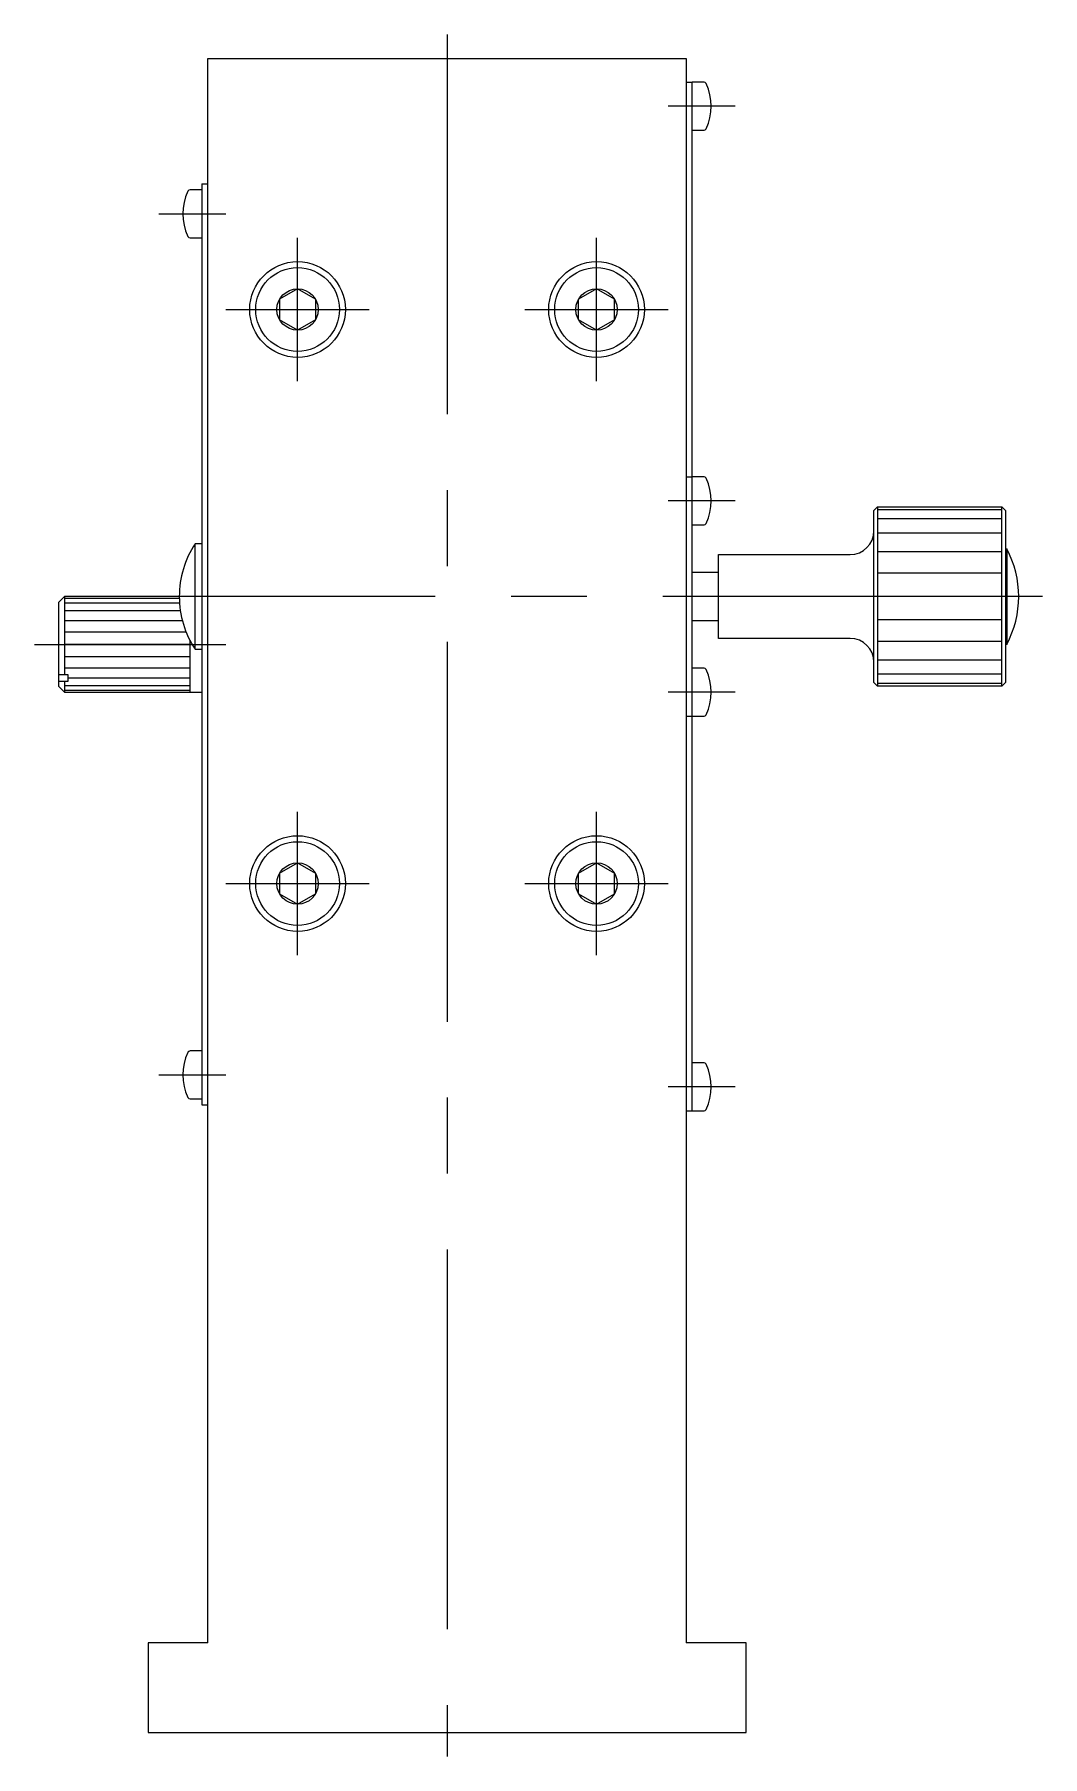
# Model space of a CAD drawing. Extents: x -156 to 312, y -213 to 188.
# Drawn here: x 227.3 to 311.6, y -97 to 47 of the extents above; entities that cross this region are included whole.
import ezdxf

# ---------------------------------------------------------------- set-up
doc = ezdxf.new("R2010")
doc.units = 0
doc.linetypes.add('CENTER', pattern=[50.8, 31.75, -6.35, 6.35, -6.35])
doc.layers.get('0').update_dxf_attribs({"linetype": 'CONTINUOUS'})
doc.layers.add('CENTER', color=1, linetype='CONTINUOUS')

msp = doc.modelspace()

# ---------------------------------------------------------------- linework, layer by layer
at = {"color": 7, "linetype": 'CONTINUOUS'}
for p, q in [((241.77, -87.5), (241.77, 45)), ((241.77, 45), (281.77, 45)), ((281.77, 45), (281.77, -87.5)), ((281.77, 43), (282.27, 43)), ((282.27, -43), (282.27, 43)), ((283.26, 43), (282.27, 43)), ((282.27, 39), (283.26, 39)), ((241.27, 34), (240.28, 34)), ((241.27, 34.5), (241.27, -42.5)), ((241.27, 34.5), (241.77, 34.5)), ((240.28, 30), (241.27, 30)), ((249.27, 25.73), (247.77, 24.87)), ((247.77, 24.87), (247.77, 23.13)), ((250.77, 24.87), (249.27, 25.73)), ((250.77, 24.87), (250.77, 23.13)), ((274.27, 25.73), (272.77, 24.87)), ((272.77, 23.13), (272.77, 24.87)), ((275.77, 24.87), (274.27, 25.73)), ((275.77, 23.13), (275.77, 24.87)), ((249.27, 22.27), (247.77, 23.13)), ((250.77, 23.13), (249.27, 22.27)), ((274.27, 22.27), (272.77, 23.13)), ((275.77, 23.13), (274.27, 22.27)), ((281.77, 10), (282.27, 10)), ((283.26, 10), (282.27, 10)), ((297.77, 7.5), (297.47, 7.2)), ((297.77, 7.5), (297.77, -7.5)), ((297.77, 7.5), (308.17, 7.5)), ((308.17, 7.24), (297.77, 7.24)), ((308.17, -7.5), (308.17, 7.5)), ((308.17, 7.5), (308.47, 7.2)), ((282.27, 6), (283.26, 6)), ((297.47, -7.2), (297.47, 7.2)), ((308.17, 6.5), (297.77, 6.5)), ((308.47, 7.2), (308.47, -7.2)), ((240.71, 0), (240.71, 4.41)), ((241.27, 4.41), (240.71, 4.41)), ((308.17, 5.3), (297.77, 5.3)), ((284.47, -3.5), (284.47, 3.5)), ((284.47, 3.5), (295.47, 3.5)), ((308.17, 3.75), (297.77, 3.75)), ((308.47, 4), (308.57, 4)), ((308.57, 4), (308.57, -4)), ((284.47, 2), (282.27, 2)), ((308.17, 1.94), (297.77, 1.94)), ((229.27, -0.5), (229.77, 0)), ((239.38, 0), (229.77, 0)), ((229.77, 0), (229.77, -6.53)), ((240.71, -4.41), (240.71, 0)), ((308.17, 0), (297.77, 0)), ((229.27, -0.5), (229.27, -7.5)), ((229.77, -0.14), (239.38, -0.14)), ((229.77, -0.54), (239.4, -0.54)), ((229.77, -1.17), (239.47, -1.17)), ((229.77, -2), (239.63, -2)), ((282.27, -2), (284.47, -2)), ((308.17, -1.94), (297.77, -1.94)), ((229.77, -2.96), (239.95, -2.96)), ((240.27, -4), (229.77, -4)), ((240.27, -3.66), (240.27, -8)), ((295.47, -3.5), (284.47, -3.5)), ((308.17, -3.75), (297.77, -3.75)), ((308.57, -4), (308.47, -4)), ((240.27, -5.04), (229.77, -5.04)), ((240.71, -4.41), (241.27, -4.41)), ((297.77, -5.3), (308.17, -5.3)), ((229.27, -6.53), (230.07, -6.53)), ((230.07, -7.1), (229.27, -7.1)), ((240.27, -6), (229.77, -6)), ((229.77, -7.1), (229.77, -8)), ((230.07, -6.53), (230.07, -7.1)), ((240.27, -6.83), (230.07, -6.83)), ((283.26, -6), (282.27, -6)), ((308.17, -6.5), (297.77, -6.5)), ((229.77, -8), (229.27, -7.5)), ((240.27, -7.46), (229.77, -7.46)), ((240.27, -7.86), (229.77, -7.86)), ((229.77, -8), (241.27, -8)), ((297.77, -7.5), (297.47, -7.2)), ((297.77, -7.24), (308.17, -7.24)), ((308.17, -7.5), (297.77, -7.5)), ((308.17, -7.5), (308.47, -7.2)), ((281.77, -10), (282.27, -10)), ((282.27, -10), (283.26, -10)), ((247.77, -23.13), (249.27, -22.27)), ((249.27, -22.27), (250.77, -23.13)), ((272.77, -23.13), (274.27, -22.27)), ((274.27, -22.27), (275.77, -23.13)), ((247.77, -23.13), (247.77, -24.87)), ((250.77, -23.13), (250.77, -24.87)), ((272.77, -24.87), (272.77, -23.13)), ((275.77, -24.87), (275.77, -23.13)), ((247.77, -24.87), (249.27, -25.73)), ((249.27, -25.73), (250.77, -24.87)), ((272.77, -24.87), (274.27, -25.73)), ((274.27, -25.73), (275.77, -24.87)), ((241.27, -38), (240.28, -38)), ((283.26, -39), (282.27, -39)), ((240.28, -42), (241.27, -42)), ((241.27, -42.5), (241.77, -42.5)), ((281.77, -43), (282.27, -43)), ((282.27, -43), (283.26, -43)), ((236.77, -87.5), (236.77, -95)), ((241.77, -87.5), (236.77, -87.5)), ((286.77, -87.5), (281.77, -87.5)), ((286.77, -95), (286.77, -87.5)), ((236.77, -95), (286.77, -95))]:
    msp.add_line(p, q, dxfattribs=at)
for centre, radius in [((249.27, 24), 4), ((249.27, 24), 3.5), ((274.27, 24), 4), ((274.27, 24), 3.5), ((249.27, 24), 1.73), ((274.27, 24), 1.73), ((249.27, -24), 4), ((274.27, -24), 4), ((249.27, -24), 3.5), ((274.27, -24), 3.5), ((249.27, -24), 1.73), ((274.27, -24), 1.73)]:
    msp.add_circle(centre, radius, dxfattribs=at)
for centre, radius, start, end in [((283.26, 42.8), 0.2, 25.6716, 90), ((279.51, 41), 4.35, 334.3284, 25.6716), ((283.26, 39.2), 0.2, 270, 334.3284), ((244.02, 32), 4.35, 154.3284, 205.6716), ((240.28, 33.8), 0.2, 90, 154.3284), ((240.28, 30.2), 0.2, 205.6716, 270), ((283.26, 9.8), 0.2, 25.6716, 90), ((279.51, 8), 4.35, 334.3284, 25.6716), ((283.26, 6.2), 0.2, 270, 334.3284), ((247.38, 0), 8, 146.5209, 180), ((295.47, 5.5), 2, 270, 0), ((301.07, 0), 8.5, 331.9275, 28.0725), ((247.38, 0), 8, 180, 213.4791), ((295.47, -5.5), 2, 0, 90), ((283.26, -6.2), 0.2, 25.6716, 90), ((279.51, -8), 4.35, 334.3284, 25.6716), ((283.26, -9.8), 0.2, 270, 334.3284), ((244.02, -40), 4.35, 154.3284, 205.6716), ((240.28, -38.2), 0.2, 90, 154.3284), ((283.26, -39.2), 0.2, 25.6716, 90), ((279.51, -41), 4.35, 334.3284, 25.6716), ((240.28, -41.8), 0.2, 205.6716, 270), ((283.26, -42.8), 0.2, 270, 334.3284)]:
    msp.add_arc(centre, radius, start, end, dxfattribs=at)
at = {"layer": 'CENTER', "color": 1, "linetype": 'CENTER'}
for p, q in [((261.77, 47), (261.77, -97)), ((285.87, 41), (280.27, 41)), ((237.67, 32), (243.27, 32)), ((249.27, 18), (249.27, 30)), ((274.27, 18), (274.27, 30)), ((243.27, 24), (255.27, 24)), ((268.27, 24), (280.27, 24)), ((285.87, 8), (280.27, 8)), ((311.57, 0), (237.38, 0)), ((227.27, -4), (243.27, -4)), ((285.87, -8), (280.27, -8)), ((249.27, -30), (249.27, -18)), ((274.27, -30), (274.27, -18)), ((243.27, -24), (255.27, -24)), ((268.27, -24), (280.27, -24)), ((237.67, -40), (243.27, -40)), ((285.87, -41), (280.27, -41))]:
    msp.add_line(p, q, dxfattribs=at)

doc.saveas('drawing.dxf')
